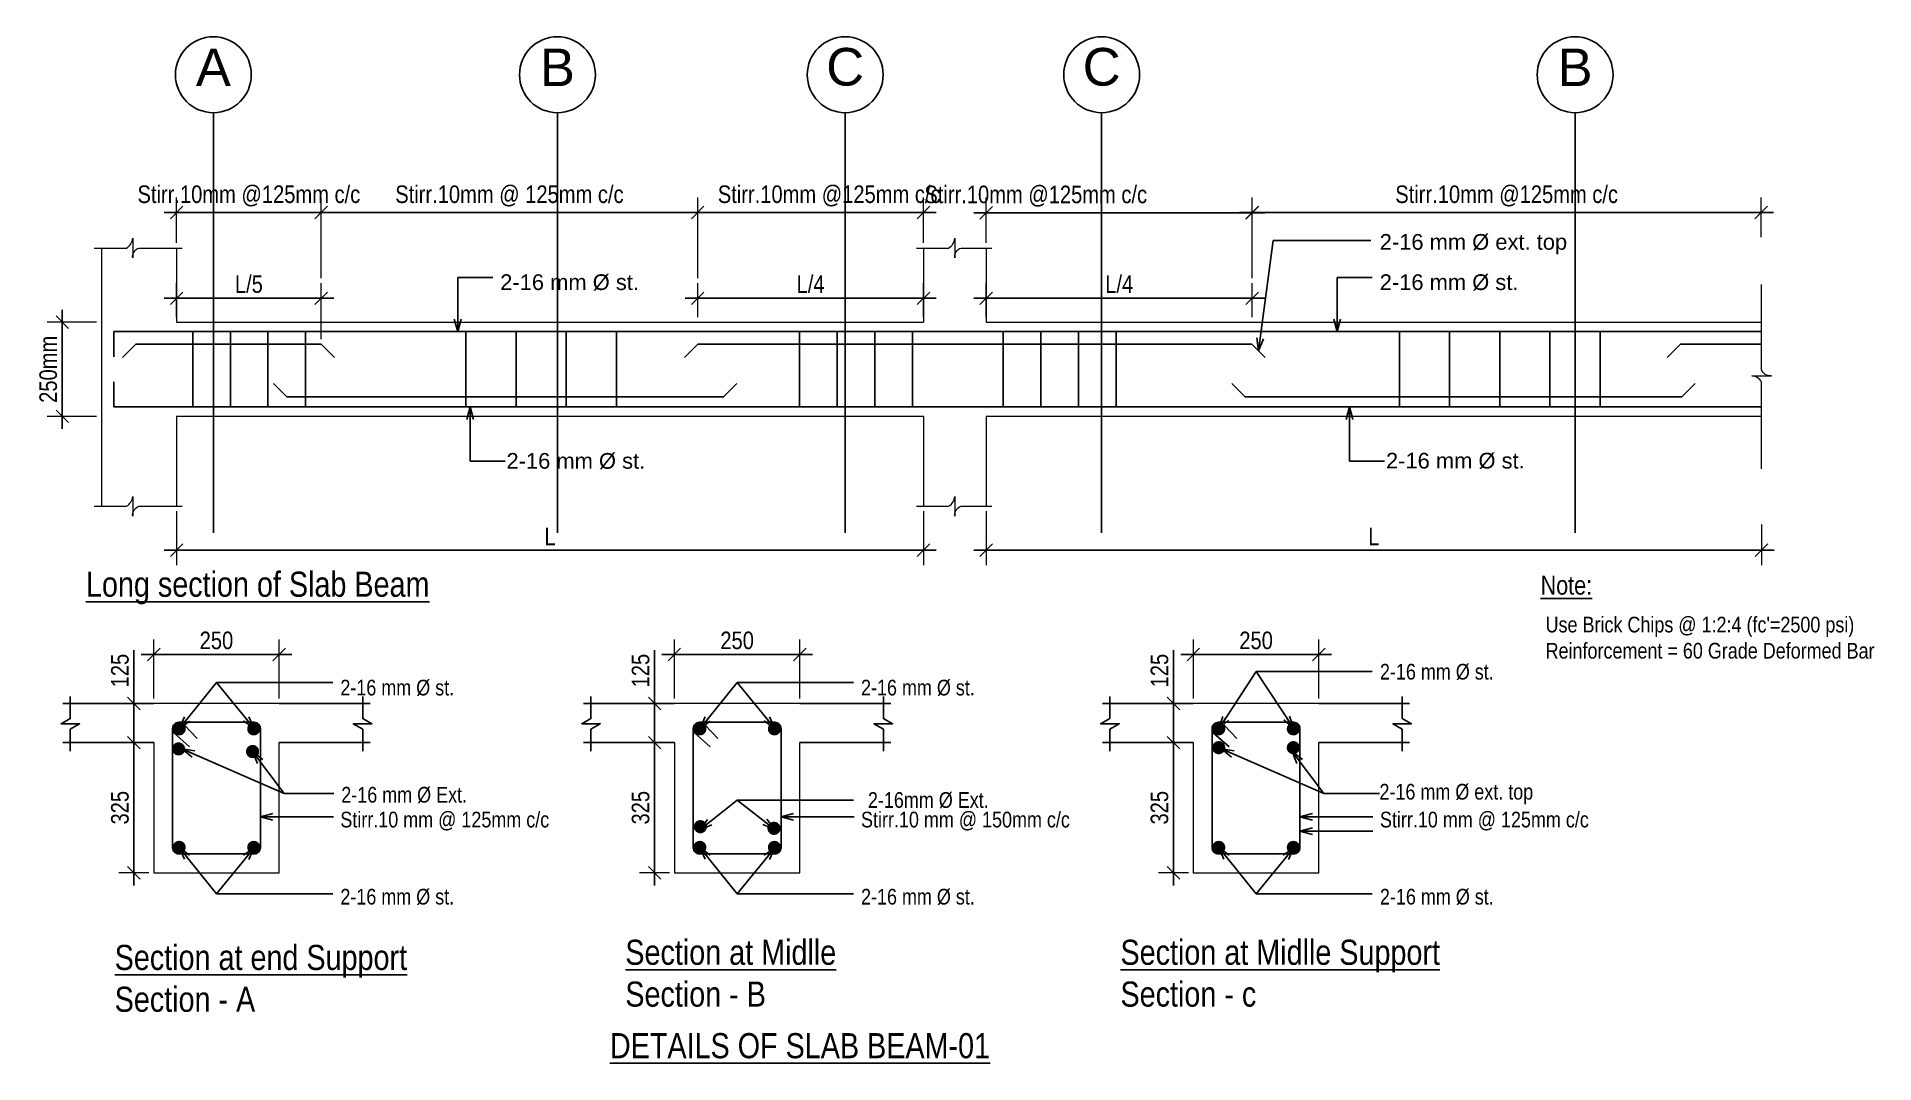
# Model space of a CAD drawing. Header units: inches. Extents: x -4010 to 92088, y -38563 to -1318.
# Drawn here: x 51589.2 to 51882.2, y -29512.9 to -29349.3 of the extents above; entities that cross this region are included whole.
import ezdxf

# ---------------------------------------------------------------- set-up
doc = ezdxf.new("R2010")
doc.units = ezdxf.units.IN
doc.header["$MEASUREMENT"] = 0
doc.header["$PDMODE"] = 99
for name, color, linetype in [('1-COMON', 23, 'Continuous'), ('Hatch', 3, 'Continuous'), ('Rod', 1, 'Continuous'), ('TEX', 7, 'Continuous')]:
    doc.layers.add(name, color=color, linetype=linetype)
doc.layers.add('DIM', color=7, linetype='Continuous', lineweight=15)
doc.layers.add('LINE', color=8, linetype='Continuous', lineweight=13)
doc.styles.add('R', font='arial.ttf')
doc.styles.get("Standard").update_dxf_attribs({"font": 'ARIALN.TTF'})
doc.styles.add('style0', font='swissel.ttf')
doc.dimstyles.new('_30', dxfattribs={"dimscale": 0.4, "dimtxt": 7, "dimasz": 5, "dimexe": 6, "dimexo": 2, "dimgap": 2, "dimtad": 1, "dimdec": 0, "dimzin": 3, "dimdsep": 46, "dimlunit": 3, "dimtxsty": 'Standard', "dimblk": 'OBLIQUE', "dimcen": 0, "dimdle": 5, "dimclrt": 7, "dimazin": 0, "dimtfac": 0.0375, "dimtdec": 0, "dimtofl": 0, "dimtmove": 0, "dimatfit": 3, "dimldrblk": 'OPEN30', "dimfxl": 6, "dimtvp": 0.8, "dimtolj": 1, "dimtzin": 0, "dimlwe": -1, "dimarcsym": 0})

msp = doc.modelspace()

# ---------------------------------------------------------------- texts
at = {"layer": 'TEX'}
for s, insert, char_height, attachment_point, style in [('A', (51617.38, -29357.17), 6, 8, 'R'), ('B', (51672.234, -29357.17), 6, 8, 'R'), ('C', (51718.111, -29357.17), 6, 8, 'R'), ('C', (51759.002, -29357.17), 6, 8, 'R'), ('B', (51834.485, -29357.17), 6, 8, 'R'), ('2-16 mm %%C ext. top', (51803.33, -29384.001), 2.5, 7, 'style0'), ('2-16 mm %%C st.', (51663.11, -29389.763), 2.5, 7, 'style0'), ('2-16 mm %%C st.', (51803.33, -29389.763), 2.5, 7, 'style0'), ('2-16 mm %%C st.', (51664.108, -29418.249), 2.5, 7, 'style0'), ('2-16 mm %%C st.', (51804.328, -29418.217), 2.5, 7, 'style0'), ("{\\fArial Narrow|b0|i0|c0|p34;Use Brick Chips @ 1:2:4 (fc'=2500 psi)\\PReinforcement = 60 Grade Deformed Bar}", (51829.777, -29448.457), 2.5, 7, 'style0'), ('{\\fArial Narrow|b0|i0|c0|p34;2-16 mm %%C st.}', (51803.369, -29451.859), 2.5, 7, 'style0'), ('{\\fArial Narrow|b0|i0|c0|p34;2-16 mm %%C st.}', (51637.625, -29454.392), 2.5, 7, 'style0'), ('{\\fArial Narrow|b0|i0|c0|p34;2-16 mm %%C st.}', (51720.637, -29454.392), 2.5, 7, 'style0'), ('{\\fArial Narrow|b0|i0|c0|p34;2-16 mm %%C ext. top}', (51803.29, -29471.655), 2.5, 7, 'style0'), ('{\\fArial Narrow|b0|i0|c0|p34;2-16 mm %%C Ext.}', (51637.774, -29471.475), 2.5, 7, 'style0'), ('{\\fArial Narrow|b0|i0|c0|p34;2-16mm %%C Ext.}', (51721.737, -29472.313), 2.5, 7, 'style0'), ('{\\fArial Narrow|b0|i0|c0|p34;Stirr.10 mm @ 125mm c/c}', (51637.625, -29475.84), 2.5, 7, 'style0'), ('{\\fArial Narrow|b0|i0|c0|p34;Stirr.10 mm @ 150mm c/c}', (51720.637, -29475.84), 2.5, 7, 'style0'), ('{\\fArial Narrow|b0|i0|c0|p34;Stirr.10 mm @ 125mm c/c}', (51803.369, -29475.84), 2.5, 7, 'style0'), ('{\\fArial Narrow|b0|i0|c0|p34;2-16 mm %%C st.}', (51637.625, -29487.726), 2.5, 7, 'style0'), ('{\\fArial Narrow|b0|i0|c0|p34;2-16 mm %%C st.}', (51720.637, -29487.726), 2.5, 7, 'style0'), ('{\\fArial Narrow|b0|i0|c0|p34;2-16 mm %%C st.}', (51803.369, -29487.726), 2.5, 7, 'style0')]:
    msp.add_mtext(s, dxfattribs=dict(at, insert=insert, char_height=char_height, attachment_point=attachment_point, style=style))
for s, insert, char_height, attachment_point in [('{\\LLong section of Slab Beam }', (51597.069, -29434.568), 3.9998, 1), ('{\\LNote:}', (51828.988, -29438.27), 3, 7), ('{\\LSection at end Support \\P}Section - A', (51601.643, -29494.067), 3.9998, 1), ('{\\LSection at Midlle\\P}Section - B', (51683.061, -29493.243), 3.9998, 1), ('{\\LSection at Midlle Support\\P\\fArial Narrow|b0|i0|c0|p34;\\lSection - }c', (51762.002, -29493.243), 3.9998, 1), ('{\\LDETAILS OF SLAB BEAM-01}', (51680.606, -29508.135), 3.9998, 1)]:
    msp.add_mtext(s, dxfattribs=dict(at, insert=insert, char_height=char_height, attachment_point=attachment_point))

# ---------------------------------------------------------------- blocks, each defined once
blk = doc.blocks.new('_Oblique')
at = {"color": 0, "linetype": 'ByBlock', "lineweight": -2}
blk.add_line((-0.5, -0.5), (0.5, 0.5), dxfattribs=at)
blk = doc.blocks.new('*D1064')
at = {"layer": 'Defpoints', "color": 0}
for p in [(51599.52, -29394.81), (51593.29, -29409.81), (51599.52, -29409.81)]:
    blk.add_point(p, dxfattribs=at)
at = {"layer": 'DIM', "color": 0}
for p, q in [((51598.72, -29394.81), (51590.89, -29394.81)), ((51598.72, -29409.81), (51590.89, -29409.81))]:
    blk.add_line(p, q, dxfattribs=at)
at = {"layer": 'DIM', "color": 0, "lineweight": -2}
blk.add_line((51593.29, -29392.81), (51593.29, -29411.81), dxfattribs=at)
at = {"layer": 'DIM', "color": 0, "lineweight": -2, "xscale": 2, "yscale": 2, "zscale": 2}
for p, rotation in [((51593.29, -29394.81), 90), ((51593.29, -29409.81), 270)]:
    blk.add_blockref('_Oblique', p, dxfattribs=dict(at, rotation=rotation))
at = {"layer": 'DIM', "color": 7, "insert": (51591.06, -29402.31), "char_height": 2.8, "attachment_point": 5, "rotation": 90}
blk.add_mtext('\\A1;250mm', dxfattribs=at)
blk = doc.blocks.new('_Open30')
at = {"color": 0, "linetype": 'ByBlock', "lineweight": -2}
for p, q in [((-1, 0.27), (0, 0)), ((0, 0), (-1, -0.27)), ((0, 0), (-1, 0))]:
    blk.add_line(p, q, dxfattribs=at)
blk = doc.blocks.new('*D1065')
at = {"layer": 'Defpoints', "color": 0}
for p in [(51864.14, -29377.32), (51864.14, -29382.02), (51782.99, -29388.59)]:
    blk.add_point(p, dxfattribs=at)
at = {"layer": 'DIM', "color": 0, "lineweight": -2}
blk.add_line((51780.99, -29377.32), (51866.14, -29377.32), dxfattribs=at)
at = {"layer": 'DIM', "color": 0}
for p, q in [((51782.99, -29387.79), (51782.99, -29374.92)), ((51864.14, -29381.22), (51864.14, -29374.92))]:
    blk.add_line(p, q, dxfattribs=at)
at = {"layer": 'DIM', "color": 0, "lineweight": -2, "xscale": 2, "yscale": 2, "zscale": 2, "rotation": 180}
blk.add_blockref('_Oblique', (51782.99, -29377.32), dxfattribs=at)
at = {"layer": 'DIM', "color": 0, "lineweight": -2, "xscale": 2, "yscale": 2, "zscale": 2}
blk.add_blockref('_Oblique', (51864.14, -29377.32), dxfattribs=at)
at = {"layer": 'DIM', "color": 7, "insert": (51823.57, -29374.68), "char_height": 2.8, "attachment_point": 5}
blk.add_mtext('\\A1;Stirr.10mm @125mm c/c', dxfattribs=at)
blk = doc.blocks.new('*D1066')
at = {"layer": 'Defpoints', "color": 0}
for p in [(51730.6, -29377.32), (51730.6, -29382.97), (51694.6, -29388.59)]:
    blk.add_point(p, dxfattribs=at)
at = {"layer": 'DIM', "color": 0, "lineweight": -2}
blk.add_line((51692.6, -29377.32), (51732.6, -29377.32), dxfattribs=at)
at = {"layer": 'DIM', "color": 0}
for p, q in [((51694.6, -29387.79), (51694.6, -29374.92)), ((51730.6, -29382.17), (51730.6, -29374.92))]:
    blk.add_line(p, q, dxfattribs=at)
at = {"layer": 'DIM', "color": 0, "lineweight": -2, "xscale": 2, "yscale": 2, "zscale": 2, "rotation": 180}
blk.add_blockref('_Oblique', (51694.6, -29377.32), dxfattribs=at)
at = {"layer": 'DIM', "color": 0, "lineweight": -2, "xscale": 2, "yscale": 2, "zscale": 2}
blk.add_blockref('_Oblique', (51730.6, -29377.32), dxfattribs=at)
at = {"layer": 'DIM', "color": 7, "insert": (51715.56, -29374.68), "char_height": 2.8, "attachment_point": 5}
blk.add_mtext('\\A1;Stirr.10mm @125mm c/c', dxfattribs=at)
blk = doc.blocks.new('*D1067')
at = {"layer": 'Defpoints', "color": 0}
for p in [(51730.6, -29390.99), (51694.6, -29394.81), (51730.6, -29394.81)]:
    blk.add_point(p, dxfattribs=at)
at = {"layer": 'DIM', "color": 0}
for p, q in [((51694.6, -29394.01), (51694.6, -29388.59)), ((51730.6, -29394.01), (51730.6, -29388.59))]:
    blk.add_line(p, q, dxfattribs=at)
at = {"layer": 'DIM', "color": 0, "lineweight": -2}
blk.add_line((51692.6, -29390.99), (51732.6, -29390.99), dxfattribs=at)
at = {"layer": 'DIM', "color": 0, "lineweight": -2, "xscale": 2, "yscale": 2, "zscale": 2, "rotation": 180}
blk.add_blockref('_Oblique', (51694.6, -29390.99), dxfattribs=at)
at = {"layer": 'DIM', "color": 0, "lineweight": -2, "xscale": 2, "yscale": 2, "zscale": 2}
blk.add_blockref('_Oblique', (51730.6, -29390.99), dxfattribs=at)
at = {"layer": 'DIM', "color": 7, "insert": (51712.6, -29388.74), "char_height": 2.8, "attachment_point": 5}
blk.add_mtext('\\A1;L/4', dxfattribs=at)
blk = doc.blocks.new('*D1068')
at = {"layer": 'Defpoints', "color": 0}
for p in [(51694.6, -29377.32), (51634.57, -29388.59), (51694.6, -29388.59)]:
    blk.add_point(p, dxfattribs=at)
at = {"layer": 'DIM', "color": 0, "lineweight": -2}
blk.add_line((51632.57, -29377.32), (51696.6, -29377.32), dxfattribs=at)
at = {"layer": 'DIM', "color": 0}
for p, q in [((51634.57, -29387.79), (51634.57, -29374.92)), ((51694.6, -29387.79), (51694.6, -29374.92))]:
    blk.add_line(p, q, dxfattribs=at)
at = {"layer": 'DIM', "color": 0, "lineweight": -2, "xscale": 2, "yscale": 2, "zscale": 2, "rotation": 180}
blk.add_blockref('_Oblique', (51634.57, -29377.32), dxfattribs=at)
at = {"layer": 'DIM', "color": 0, "lineweight": -2, "xscale": 2, "yscale": 2, "zscale": 2}
blk.add_blockref('_Oblique', (51694.6, -29377.32), dxfattribs=at)
at = {"layer": 'DIM', "color": 7, "insert": (51664.58, -29374.68), "char_height": 2.8, "attachment_point": 5}
blk.add_mtext('\\A1;Stirr.10mm @ 125mm c/c', dxfattribs=at)
blk = doc.blocks.new('*D1069')
at = {"layer": 'Defpoints', "color": 0}
for p in [(51634.57, -29377.32), (51611.52, -29382.97), (51634.57, -29388.59)]:
    blk.add_point(p, dxfattribs=at)
at = {"layer": 'DIM', "color": 0, "lineweight": -2}
blk.add_line((51609.52, -29377.32), (51636.57, -29377.32), dxfattribs=at)
at = {"layer": 'DIM', "color": 0}
for p, q in [((51611.52, -29382.17), (51611.52, -29374.92)), ((51634.57, -29387.79), (51634.57, -29374.92))]:
    blk.add_line(p, q, dxfattribs=at)
at = {"layer": 'DIM', "color": 0, "lineweight": -2, "xscale": 2, "yscale": 2, "zscale": 2, "rotation": 180}
blk.add_blockref('_Oblique', (51611.52, -29377.32), dxfattribs=at)
at = {"layer": 'DIM', "color": 0, "lineweight": -2, "xscale": 2, "yscale": 2, "zscale": 2}
blk.add_blockref('_Oblique', (51634.57, -29377.32), dxfattribs=at)
at = {"layer": 'DIM', "color": 7, "insert": (51623.04, -29374.68), "char_height": 2.8, "attachment_point": 5}
blk.add_mtext('\\A1;Stirr.10mm @125mm c/c', dxfattribs=at)
blk = doc.blocks.new('*D1070')
at = {"layer": 'Defpoints', "color": 0}
for p in [(51782.99, -29377.35), (51740.6, -29382.97), (51782.99, -29388.59)]:
    blk.add_point(p, dxfattribs=at)
at = {"layer": 'DIM', "color": 0, "lineweight": -2}
blk.add_line((51738.6, -29377.35), (51784.99, -29377.35), dxfattribs=at)
at = {"layer": 'DIM', "color": 0}
for p, q in [((51740.6, -29382.17), (51740.6, -29374.95)), ((51782.99, -29387.79), (51782.99, -29374.95))]:
    blk.add_line(p, q, dxfattribs=at)
at = {"layer": 'DIM', "color": 0, "lineweight": -2, "xscale": 2, "yscale": 2, "zscale": 2, "rotation": 180}
blk.add_blockref('_Oblique', (51740.6, -29377.35), dxfattribs=at)
at = {"layer": 'DIM', "color": 0, "lineweight": -2, "xscale": 2, "yscale": 2, "zscale": 2}
blk.add_blockref('_Oblique', (51782.99, -29377.35), dxfattribs=at)
at = {"layer": 'DIM', "color": 7, "insert": (51748.49, -29374.71), "char_height": 2.8, "attachment_point": 5}
blk.add_mtext('\\A1;Stirr.10mm @125mm c/c', dxfattribs=at)
blk = doc.blocks.new('*D1071')
at = {"layer": 'Defpoints', "color": 0}
for p in [(51782.99, -29390.99), (51740.6, -29394.81), (51782.99, -29394.81)]:
    blk.add_point(p, dxfattribs=at)
at = {"layer": 'DIM', "color": 0}
for p, q in [((51740.6, -29394.01), (51740.6, -29388.59)), ((51782.99, -29394.01), (51782.99, -29388.59))]:
    blk.add_line(p, q, dxfattribs=at)
at = {"layer": 'DIM', "color": 0, "lineweight": -2}
blk.add_line((51738.6, -29390.99), (51784.99, -29390.99), dxfattribs=at)
at = {"layer": 'DIM', "color": 0, "lineweight": -2, "xscale": 2, "yscale": 2, "zscale": 2, "rotation": 180}
blk.add_blockref('_Oblique', (51740.6, -29390.99), dxfattribs=at)
at = {"layer": 'DIM', "color": 0, "lineweight": -2, "xscale": 2, "yscale": 2, "zscale": 2}
blk.add_blockref('_Oblique', (51782.99, -29390.99), dxfattribs=at)
at = {"layer": 'DIM', "color": 7, "insert": (51761.8, -29388.74), "char_height": 2.8, "attachment_point": 5}
blk.add_mtext('\\A1;{\\fArial Narrow|b0|i0|c0|p34;L/4}', dxfattribs=at)
blk = doc.blocks.new('*D1072')
at = {"layer": 'Defpoints', "color": 0}
for p in [(51607.87, -29447.77), (51607.87, -29455.58), (51627.87, -29455.58)]:
    blk.add_point(p, dxfattribs=at)
at = {"layer": 'DIM', "color": 0, "lineweight": -2}
blk.add_line((51629.87, -29447.77), (51605.87, -29447.77), dxfattribs=at)
at = {"layer": 'DIM', "color": 0}
for p, q in [((51607.87, -29454.78), (51607.87, -29445.37)), ((51627.87, -29454.78), (51627.87, -29445.37))]:
    blk.add_line(p, q, dxfattribs=at)
at = {"layer": 'DIM', "color": 0, "lineweight": -2, "xscale": 2, "yscale": 2, "zscale": 2, "rotation": 180}
blk.add_blockref('_Oblique', (51607.87, -29447.77), dxfattribs=at)
at = {"layer": 'DIM', "color": 0, "lineweight": -2, "xscale": 2, "yscale": 2, "zscale": 2}
blk.add_blockref('_Oblique', (51627.87, -29447.77), dxfattribs=at)
at = {"layer": 'DIM', "color": 7, "insert": (51617.87, -29445.54), "char_height": 2.8, "attachment_point": 5}
blk.add_mtext('\\A1;250', dxfattribs=at)
blk = doc.blocks.new('*D1073')
at = {"layer": 'Defpoints', "color": 0}
for p in [(51611.52, -29424.13), (51730.6, -29424.13), (51730.6, -29431.15)]:
    blk.add_point(p, dxfattribs=at)
at = {"layer": 'DIM', "color": 0}
for p, q in [((51611.52, -29424.93), (51611.52, -29433.55)), ((51730.6, -29424.93), (51730.6, -29433.55))]:
    blk.add_line(p, q, dxfattribs=at)
at = {"layer": 'DIM', "color": 0, "lineweight": -2}
blk.add_line((51609.52, -29431.15), (51732.6, -29431.15), dxfattribs=at)
at = {"layer": 'DIM', "color": 0, "lineweight": -2, "xscale": 2, "yscale": 2, "zscale": 2, "rotation": 180}
blk.add_blockref('_Oblique', (51611.52, -29431.15), dxfattribs=at)
at = {"layer": 'DIM', "color": 0, "lineweight": -2, "xscale": 2, "yscale": 2, "zscale": 2}
blk.add_blockref('_Oblique', (51730.6, -29431.15), dxfattribs=at)
at = {"layer": 'DIM', "color": 7, "insert": (51671.06, -29428.95), "char_height": 2.8, "attachment_point": 5}
blk.add_mtext('\\A1;L', dxfattribs=at)
blk = doc.blocks.new('*D1074')
at = {"layer": 'Defpoints', "color": 0}
for p in [(51740.6, -29424.13), (51864.21, -29426.25), (51864.21, -29431.15)]:
    blk.add_point(p, dxfattribs=at)
at = {"layer": 'DIM', "color": 0}
for p, q in [((51740.6, -29424.93), (51740.6, -29433.55)), ((51864.21, -29427.05), (51864.21, -29433.55))]:
    blk.add_line(p, q, dxfattribs=at)
at = {"layer": 'DIM', "color": 0, "lineweight": -2}
blk.add_line((51738.6, -29431.15), (51866.21, -29431.15), dxfattribs=at)
at = {"layer": 'DIM', "color": 0, "lineweight": -2, "xscale": 2, "yscale": 2, "zscale": 2, "rotation": 180}
blk.add_blockref('_Oblique', (51740.6, -29431.15), dxfattribs=at)
at = {"layer": 'DIM', "color": 0, "lineweight": -2, "xscale": 2, "yscale": 2, "zscale": 2}
blk.add_blockref('_Oblique', (51864.21, -29431.15), dxfattribs=at)
at = {"layer": 'DIM', "color": 7, "insert": (51802.4, -29428.95), "char_height": 2.8, "attachment_point": 5}
blk.add_mtext('\\A1;L', dxfattribs=at)
blk = doc.blocks.new('*D1075')
at = {"layer": 'Defpoints', "color": 0}
for p in [(51634.57, -29390.99), (51611.52, -29394.81), (51634.57, -29398.31)]:
    blk.add_point(p, dxfattribs=at)
at = {"layer": 'DIM', "color": 0}
for p, q in [((51611.52, -29394.01), (51611.52, -29388.59)), ((51634.57, -29397.51), (51634.57, -29388.59))]:
    blk.add_line(p, q, dxfattribs=at)
at = {"layer": 'DIM', "color": 0, "lineweight": -2}
blk.add_line((51609.52, -29390.99), (51636.57, -29390.99), dxfattribs=at)
at = {"layer": 'DIM', "color": 0, "lineweight": -2, "xscale": 2, "yscale": 2, "zscale": 2, "rotation": 180}
blk.add_blockref('_Oblique', (51611.52, -29390.99), dxfattribs=at)
at = {"layer": 'DIM', "color": 0, "lineweight": -2, "xscale": 2, "yscale": 2, "zscale": 2}
blk.add_blockref('_Oblique', (51634.57, -29390.99), dxfattribs=at)
at = {"layer": 'DIM', "color": 7, "insert": (51623.04, -29388.74), "char_height": 2.8, "attachment_point": 5}
blk.add_mtext('\\A1;L/5', dxfattribs=at)
blk = doc.blocks.new('*D1076')
at = {"layer": 'Defpoints', "color": 0}
for p in [(51604.71, -29461.83), (51607.87, -29461.83), (51607.87, -29482.58)]:
    blk.add_point(p, dxfattribs=at)
at = {"layer": 'DIM', "color": 0}
for p, q in [((51607.07, -29461.83), (51602.31, -29461.83)), ((51607.07, -29482.58), (51602.31, -29482.58))]:
    blk.add_line(p, q, dxfattribs=at)
at = {"layer": 'DIM', "color": 0, "lineweight": -2}
blk.add_line((51604.71, -29484.58), (51604.71, -29459.83), dxfattribs=at)
at = {"layer": 'DIM', "color": 0, "lineweight": -2, "xscale": 2, "yscale": 2, "zscale": 2}
for p, rotation in [((51604.71, -29461.83), 90), ((51604.71, -29482.58), 270)]:
    blk.add_blockref('_Oblique', p, dxfattribs=dict(at, rotation=rotation))
at = {"layer": 'DIM', "color": 7, "insert": (51602.49, -29472.2), "char_height": 2.8, "attachment_point": 5, "rotation": 90}
blk.add_mtext('\\A1;325', dxfattribs=at)
blk = doc.blocks.new('*D1124')
at = {"layer": 'Defpoints', "color": 0}
for p in [(51604.71, -29455.58), (51607.87, -29455.58), (51607.87, -29461.83)]:
    blk.add_point(p, dxfattribs=at)
at = {"layer": 'DIM', "color": 0, "lineweight": -2}
for p, q in [((51604.71, -29455.58), (51604.71, -29447.1)), ((51604.71, -29463.83), (51604.71, -29455.58))]:
    blk.add_line(p, q, dxfattribs=at)
at = {"layer": 'DIM', "color": 0}
for p, q in [((51607.07, -29455.58), (51602.31, -29455.58)), ((51607.07, -29461.83), (51602.31, -29461.83))]:
    blk.add_line(p, q, dxfattribs=at)
at = {"layer": 'DIM', "color": 0, "lineweight": -2, "xscale": 2, "yscale": 2, "zscale": 2}
for p, rotation in [((51604.71, -29455.58), 90), ((51604.71, -29461.83), 270)]:
    blk.add_blockref('_Oblique', p, dxfattribs=dict(at, rotation=rotation))
at = {"layer": 'DIM', "color": 7, "insert": (51602.49, -29450.34), "char_height": 2.8, "attachment_point": 5, "rotation": 90}
blk.add_mtext('\\A1;125', dxfattribs=at)
blk = doc.blocks.new('*D1077')
at = {"layer": 'Defpoints', "color": 0}
for p in [(51770.46, -29461.83), (51773.62, -29461.83), (51773.62, -29482.58)]:
    blk.add_point(p, dxfattribs=at)
at = {"layer": 'DIM', "color": 0}
for p, q in [((51772.82, -29461.83), (51768.06, -29461.83)), ((51772.82, -29482.58), (51768.06, -29482.58))]:
    blk.add_line(p, q, dxfattribs=at)
at = {"layer": 'DIM', "color": 0, "lineweight": -2}
blk.add_line((51770.46, -29484.58), (51770.46, -29459.83), dxfattribs=at)
at = {"layer": 'DIM', "color": 0, "lineweight": -2, "xscale": 2, "yscale": 2, "zscale": 2}
for p, rotation in [((51770.46, -29461.83), 90), ((51770.46, -29482.58), 270)]:
    blk.add_blockref('_Oblique', p, dxfattribs=dict(at, rotation=rotation))
at = {"layer": 'DIM', "color": 7, "insert": (51768.23, -29472.2), "char_height": 2.8, "attachment_point": 5, "rotation": 90}
blk.add_mtext('\\A1;325', dxfattribs=at)
blk = doc.blocks.new('*D1078')
at = {"layer": 'Defpoints', "color": 0}
for p in [(51690.88, -29447.77), (51690.88, -29455.58), (51710.88, -29455.58)]:
    blk.add_point(p, dxfattribs=at)
at = {"layer": 'DIM', "color": 0, "lineweight": -2}
blk.add_line((51712.88, -29447.77), (51688.88, -29447.77), dxfattribs=at)
at = {"layer": 'DIM', "color": 0}
for p, q in [((51690.88, -29454.78), (51690.88, -29445.37)), ((51710.88, -29454.78), (51710.88, -29445.37))]:
    blk.add_line(p, q, dxfattribs=at)
at = {"layer": 'DIM', "color": 0, "lineweight": -2, "xscale": 2, "yscale": 2, "zscale": 2, "rotation": 180}
blk.add_blockref('_Oblique', (51690.88, -29447.77), dxfattribs=at)
at = {"layer": 'DIM', "color": 0, "lineweight": -2, "xscale": 2, "yscale": 2, "zscale": 2}
blk.add_blockref('_Oblique', (51710.88, -29447.77), dxfattribs=at)
at = {"layer": 'DIM', "color": 7, "insert": (51700.88, -29445.54), "char_height": 2.8, "attachment_point": 5}
blk.add_mtext('\\A1;250', dxfattribs=at)
blk = doc.blocks.new('*D1079')
at = {"layer": 'Defpoints', "color": 0}
for p in [(51687.73, -29461.83), (51690.88, -29461.83), (51690.88, -29482.58)]:
    blk.add_point(p, dxfattribs=at)
at = {"layer": 'DIM', "color": 0}
for p, q in [((51690.08, -29461.83), (51685.33, -29461.83)), ((51690.08, -29482.58), (51685.33, -29482.58))]:
    blk.add_line(p, q, dxfattribs=at)
at = {"layer": 'DIM', "color": 0, "lineweight": -2}
blk.add_line((51687.73, -29484.58), (51687.73, -29459.83), dxfattribs=at)
at = {"layer": 'DIM', "color": 0, "lineweight": -2, "xscale": 2, "yscale": 2, "zscale": 2}
for p, rotation in [((51687.73, -29461.83), 90), ((51687.73, -29482.58), 270)]:
    blk.add_blockref('_Oblique', p, dxfattribs=dict(at, rotation=rotation))
at = {"layer": 'DIM', "color": 7, "insert": (51685.5, -29472.2), "char_height": 2.8, "attachment_point": 5, "rotation": 90}
blk.add_mtext('\\A1;325', dxfattribs=at)
blk = doc.blocks.new('*D1080')
at = {"layer": 'Defpoints', "color": 0}
for p in [(51687.73, -29455.58), (51690.88, -29455.58), (51690.88, -29461.83)]:
    blk.add_point(p, dxfattribs=at)
at = {"layer": 'DIM', "color": 0, "lineweight": -2}
for p, q in [((51687.73, -29455.58), (51687.73, -29447.1)), ((51687.73, -29463.83), (51687.73, -29455.58))]:
    blk.add_line(p, q, dxfattribs=at)
at = {"layer": 'DIM', "color": 0}
for p, q in [((51690.08, -29455.58), (51685.33, -29455.58)), ((51690.08, -29461.83), (51685.33, -29461.83))]:
    blk.add_line(p, q, dxfattribs=at)
at = {"layer": 'DIM', "color": 0, "lineweight": -2, "xscale": 2, "yscale": 2, "zscale": 2}
for p, rotation in [((51687.73, -29455.58), 90), ((51687.73, -29461.83), 270)]:
    blk.add_blockref('_Oblique', p, dxfattribs=dict(at, rotation=rotation))
at = {"layer": 'DIM', "color": 7, "insert": (51685.5, -29450.34), "char_height": 2.8, "attachment_point": 5, "rotation": 90}
blk.add_mtext('\\A1;125', dxfattribs=at)
blk = doc.blocks.new('*D1081')
at = {"layer": 'Defpoints', "color": 0}
for p in [(51773.62, -29447.77), (51773.62, -29455.58), (51793.62, -29455.58)]:
    blk.add_point(p, dxfattribs=at)
at = {"layer": 'DIM', "color": 0, "lineweight": -2}
blk.add_line((51795.62, -29447.77), (51771.62, -29447.77), dxfattribs=at)
at = {"layer": 'DIM', "color": 0}
for p, q in [((51773.62, -29454.78), (51773.62, -29445.37)), ((51793.62, -29454.78), (51793.62, -29445.37))]:
    blk.add_line(p, q, dxfattribs=at)
at = {"layer": 'DIM', "color": 0, "lineweight": -2, "xscale": 2, "yscale": 2, "zscale": 2, "rotation": 180}
blk.add_blockref('_Oblique', (51773.62, -29447.77), dxfattribs=at)
at = {"layer": 'DIM', "color": 0, "lineweight": -2, "xscale": 2, "yscale": 2, "zscale": 2}
blk.add_blockref('_Oblique', (51793.62, -29447.77), dxfattribs=at)
at = {"layer": 'DIM', "color": 7, "insert": (51783.62, -29445.54), "char_height": 2.8, "attachment_point": 5}
blk.add_mtext('\\A1;250', dxfattribs=at)
blk = doc.blocks.new('*D1082')
at = {"layer": 'Defpoints', "color": 0}
for p in [(51770.46, -29455.58), (51773.62, -29455.58), (51773.62, -29461.83)]:
    blk.add_point(p, dxfattribs=at)
at = {"layer": 'DIM', "color": 0, "lineweight": -2}
for p, q in [((51770.46, -29455.58), (51770.46, -29447.1)), ((51770.46, -29463.83), (51770.46, -29455.58))]:
    blk.add_line(p, q, dxfattribs=at)
at = {"layer": 'DIM', "color": 0}
for p, q in [((51772.82, -29455.58), (51768.06, -29455.58)), ((51772.82, -29461.83), (51768.06, -29461.83))]:
    blk.add_line(p, q, dxfattribs=at)
at = {"layer": 'DIM', "color": 0, "lineweight": -2, "xscale": 2, "yscale": 2, "zscale": 2}
for p, rotation in [((51770.46, -29455.58), 90), ((51770.46, -29461.83), 270)]:
    blk.add_blockref('_Oblique', p, dxfattribs=dict(at, rotation=rotation))
at = {"layer": 'DIM', "color": 7, "insert": (51768.23, -29450.34), "char_height": 2.8, "attachment_point": 5, "rotation": 90}
blk.add_mtext('\\A1;125', dxfattribs=at)

# ---------------------------------------------------------------- dimensions: what is measured, and where the dimension line sits
at = {"layer": 'DIM'}
for base, p1, p2, angle, text, picture, middle in [((51694.596, -29377.317), (51634.567, -29388.586), (51694.596, -29388.591), 180, 'Stirr.10mm @ 125mm c/c', '*D1068', (51664.582, -29374.681)), ((51864.137, -29377.317), (51782.994, -29388.591), (51864.137, -29382.022), 180, 'Stirr.10mm @125mm c/c', '*D1065', (51823.566, -29374.681)), ((51593.287, -29409.807), (51599.52, -29394.807), (51599.52, -29409.807), 90, '250mm', '*D1064', (51591.057, -29402.307)), ((51604.715, -29455.577), (51607.871, -29461.827), (51607.871, -29455.577), 90, '125', '*D1124', (51602.485, -29450.339)), ((51687.727, -29455.577), (51690.883, -29461.827), (51690.883, -29455.577), 90, '125', '*D1080', (51685.497, -29450.339)), ((51770.459, -29455.577), (51773.615, -29461.827), (51773.615, -29455.577), 90, '125', '*D1082', (51768.23, -29450.339)), ((51604.715, -29461.827), (51607.871, -29482.577), (51607.871, -29461.827), 90, '325', '*D1076', (51602.485, -29472.202)), ((51687.727, -29461.827), (51690.883, -29482.577), (51690.883, -29461.827), 90, '325', '*D1079', (51685.497, -29472.202)), ((51770.459, -29461.827), (51773.615, -29482.577), (51773.615, -29461.827), 90, '325', '*D1077', (51768.23, -29472.202))]:
    dim = msp.add_linear_dim(base=base, p1=p1, p2=p2, angle=angle, text=text, dimstyle='_30', dxfattribs=at)
    dim.commit()
    dim.dimension.update_dxf_attribs({"geometry": picture, "text_midpoint": middle})
for base, p1, p2, picture, middle in [((51634.567, -29377.317), (51611.52, -29382.975), (51634.567, -29388.586), '*D1069', (51623.044, -29377.317)), ((51730.596, -29377.317), (51694.596, -29388.591), (51730.596, -29382.975), '*D1066', (51715.561, -29377.317)), ((51782.994, -29377.348), (51740.596, -29382.975), (51782.994, -29388.591), '*D1070', (51748.494, -29377.348))]:
    dim = msp.add_linear_dim(base=base, p1=p1, p2=p2, angle=180, text='Stirr.10mm @125mm c/c', dimstyle='_30', dxfattribs=at)
    dim.commit()
    dim.dimension.update_dxf_attribs({"geometry": picture, "text_midpoint": middle, "dimtype": 160})
for base, p1, p2, text, picture, middle in [((51634.567, -29390.986), (51611.52, -29394.807), (51634.567, -29398.307), 'L/5', '*D1075', (51623.044, -29388.738)), ((51730.596, -29390.991), (51694.596, -29394.807), (51730.596, -29394.807), 'L/4', '*D1067', (51712.596, -29388.744)), ((51782.994, -29390.991), (51740.596, -29394.807), (51782.994, -29394.807), '{\\fArial Narrow|b0|i0|c0|p34;L/4}', '*D1071', (51761.795, -29388.744)), ((51730.596, -29431.153), (51611.52, -29424.132), (51730.596, -29424.132), 'L', '*D1073', (51671.058, -29428.953)), ((51864.205, -29431.153), (51740.596, -29424.132), (51864.205, -29426.251), 'L', '*D1074', (51802.401, -29428.953)), ((51607.871, -29447.771), (51627.871, -29455.577), (51607.871, -29455.577), '250', '*D1072', (51617.871, -29445.541)), ((51690.883, -29447.771), (51710.883, -29455.577), (51690.883, -29455.577), '250', '*D1078', (51700.883, -29445.541)), ((51773.615, -29447.771), (51793.615, -29455.577), (51773.615, -29455.577), '250', '*D1081', (51783.615, -29445.541))]:
    dim = msp.add_linear_dim(base=base, p1=p1, p2=p2, text=text, dimstyle='_30', dxfattribs=at)
    dim.commit()
    dim.dimension.update_dxf_attribs({"geometry": picture, "text_midpoint": middle})

# ---------------------------------------------------------------- linework, layer by layer
at = {"layer": '1-COMON'}
for p, q in [((51607.871, -29455.577), (51593.383, -29455.577)), ((51627.871, -29455.577), (51642.359, -29455.577)), ((51690.883, -29455.577), (51676.395, -29455.577)), ((51710.883, -29455.577), (51725.371, -29455.577)), ((51773.615, -29455.577), (51759.127, -29455.577)), ((51793.615, -29455.577), (51808.103, -29455.577)), ((51593.089, -29458.817), (51594.553, -29458.002)), ((51596.06, -29458.817), (51593.089, -29458.817)), ((51596.06, -29458.817), (51594.553, -29459.685)), ((51639.682, -29458.817), (51642.652, -29458.817)), ((51639.682, -29458.817), (51641.189, -29459.685)), ((51642.652, -29458.817), (51641.189, -29458.002)), ((51676.102, -29458.817), (51677.565, -29458.002)), ((51679.072, -29458.817), (51676.102, -29458.817)), ((51679.072, -29458.817), (51677.565, -29459.685)), ((51722.694, -29458.817), (51725.664, -29458.817)), ((51722.694, -29458.817), (51724.201, -29459.685)), ((51725.664, -29458.817), (51724.201, -29458.002)), ((51758.834, -29458.817), (51760.297, -29458.002)), ((51761.804, -29458.817), (51758.834, -29458.817)), ((51761.804, -29458.817), (51760.297, -29459.685)), ((51805.427, -29458.817), (51808.397, -29458.817)), ((51805.427, -29458.817), (51806.933, -29459.685)), ((51808.397, -29458.817), (51806.933, -29458.002)), ((51607.871, -29461.827), (51593.383, -29461.827)), ((51627.871, -29461.827), (51642.359, -29461.827)), ((51690.883, -29461.827), (51676.395, -29461.827)), ((51710.883, -29461.827), (51725.371, -29461.827)), ((51773.615, -29461.827), (51759.127, -29461.827)), ((51793.615, -29461.827), (51808.103, -29461.827))]:
    msp.add_line(p, q, dxfattribs=at)
for points in [[(51594.553, -29454.448), (51594.553, -29458.002), (51593.089, -29458.817), (51596.06, -29458.817), (51594.553, -29459.685), (51594.553, -29463.187)], [(51641.189, -29454.448), (51641.189, -29458.002), (51642.652, -29458.817), (51639.682, -29458.817), (51641.189, -29459.685), (51641.189, -29463.187)], [(51677.565, -29454.448), (51677.565, -29458.002), (51676.102, -29458.817), (51679.072, -29458.817), (51677.565, -29459.685), (51677.565, -29463.187)], [(51724.201, -29454.448), (51724.201, -29458.002), (51725.664, -29458.817), (51722.694, -29458.817), (51724.201, -29459.685), (51724.201, -29463.187)], [(51760.297, -29454.448), (51760.297, -29458.002), (51758.834, -29458.817), (51761.804, -29458.817), (51760.297, -29459.685), (51760.297, -29463.187)], [(51806.933, -29454.448), (51806.933, -29458.002), (51808.397, -29458.817), (51805.427, -29458.817), (51806.933, -29459.685), (51806.933, -29463.187)]]:
    msp.add_lwpolyline(points, dxfattribs=at)
at = {"layer": 'Hatch'}
for p, q in [((51617.38, -29428.379), (51617.38, -29361.397)), ((51672.234, -29428.379), (51672.234, -29361.397)), ((51718.111, -29428.379), (51718.111, -29361.397)), ((51759.002, -29428.379), (51759.002, -29361.397)), ((51834.485, -29428.379), (51834.485, -29361.397))]:
    msp.add_line(p, q, dxfattribs=at)
for centre in [(51617.38, -29355.347), (51672.234, -29355.347), (51718.111, -29355.347), (51759.002, -29355.347), (51834.485, -29355.347)]:
    msp.add_circle(centre, 6.051, dxfattribs=at)
at = {"layer": 'LINE'}
for p, q in [((51599.52, -29382.975), (51599.52, -29424.132)), ((51611.52, -29382.975), (51611.52, -29394.807)), ((51730.596, -29382.975), (51730.596, -29394.807)), ((51730.596, -29382.975), (51730.596, -29394.807)), ((51740.596, -29382.975), (51740.596, -29394.807)), ((51611.52, -29394.807), (51730.596, -29394.807)), ((51740.596, -29394.807), (51864.205, -29394.807)), ((51611.52, -29409.807), (51611.52, -29424.132)), ((51611.52, -29409.807), (51730.596, -29409.807)), ((51730.596, -29409.807), (51730.596, -29424.132)), ((51730.596, -29409.807), (51730.596, -29424.132)), ((51740.596, -29409.807), (51740.596, -29424.132)), ((51740.596, -29409.807), (51864.205, -29409.807))]:
    msp.add_line(p, q, dxfattribs=at)
for points in [[(51598.355, -29382.975), (51603.52, -29382.975, 0.2516591), (51604.52, -29381.406), (51604.52, -29384.543, -0.3614804), (51605.52, -29382.975), (51612.427, -29382.975)], [(51729.479, -29382.975), (51734.593, -29382.975, 0.2516591), (51735.593, -29381.406), (51735.593, -29384.543, -0.3614804), (51736.593, -29382.975), (51741.502, -29382.975)], [(51864.205, -29418.15), (51864.205, -29404.348, 0.2516591), (51862.637, -29403.348), (51865.774, -29403.348, -0.3614804), (51864.205, -29402.348), (51864.205, -29388.765)], [(51598.355, -29424.132), (51603.52, -29424.132, 0.2516591), (51604.52, -29422.564), (51604.52, -29425.701, -0.3614804), (51605.52, -29424.132), (51612.427, -29424.132)], [(51729.479, -29424.132), (51734.593, -29424.132, 0.2516591), (51735.593, -29422.564), (51735.593, -29425.701, -0.3614804), (51736.593, -29424.132), (51741.502, -29424.132)]]:
    msp.add_lwpolyline(points, format="xyb", dxfattribs=at)
for points in [[(51627.871, -29455.577), (51607.871, -29455.577)], [(51710.883, -29455.577), (51690.883, -29455.577)], [(51793.615, -29455.577), (51773.615, -29455.577)], [(51607.871, -29461.827), (51607.871, -29482.577), (51627.871, -29482.577), (51627.871, -29461.827)], [(51690.883, -29461.827), (51690.883, -29482.577), (51710.883, -29482.577), (51710.883, -29461.827)], [(51773.615, -29461.827), (51773.615, -29482.577), (51793.615, -29482.577), (51793.615, -29461.827)]]:
    msp.add_lwpolyline(points, dxfattribs=at)
at = {"layer": 'Rod'}
for p, q in [((51601.52, -29396.307), (51601.52, -29400.307)), ((51601.52, -29400.307), (51601.52, -29396.307)), ((51601.52, -29396.307), (51864.205, -29396.307)), ((51614.087, -29396.307), (51614.087, -29408.307)), ((51620.087, -29396.307), (51620.087, -29408.307)), ((51626.087, -29396.307), (51626.087, -29408.307)), ((51632.087, -29396.307), (51632.087, -29408.307)), ((51657.628, -29396.307), (51657.628, -29408.307)), ((51665.628, -29396.307), (51665.628, -29408.307)), ((51673.628, -29396.307), (51673.628, -29408.307)), ((51681.628, -29396.307), (51681.628, -29408.307)), ((51710.836, -29396.307), (51710.836, -29408.307)), ((51716.836, -29396.307), (51716.836, -29408.307)), ((51722.836, -29396.307), (51722.836, -29408.307)), ((51728.836, -29396.307), (51728.836, -29408.307)), ((51743.313, -29396.307), (51743.313, -29408.307)), ((51749.313, -29396.307), (51749.313, -29408.307)), ((51755.313, -29396.307), (51755.313, -29408.307)), ((51761.313, -29396.307), (51761.313, -29408.307)), ((51806.474, -29396.307), (51806.474, -29408.307)), ((51814.474, -29396.307), (51814.474, -29408.307)), ((51822.474, -29396.307), (51822.474, -29408.307)), ((51830.474, -29396.307), (51830.474, -29408.307)), ((51838.474, -29396.307), (51838.474, -29408.307)), ((51601.52, -29408.307), (51601.52, -29404.307)), ((51601.52, -29408.307), (51601.52, -29404.307)), ((51601.52, -29408.307), (51864.205, -29408.307))]:
    msp.add_line(p, q, dxfattribs=at)
for points in [[(51636.689, -29400.429), (51634.567, -29398.307), (51605, -29398.307), (51602.879, -29400.429)], [(51785.062, -29400.429), (51782.941, -29398.307), (51694.596, -29398.307), (51692.475, -29400.429)], [(51864.205, -29398.307), (51851.28, -29398.307), (51849.159, -29400.429)], [(51700.856, -29404.582), (51698.735, -29406.703), (51629.094, -29406.703), (51626.973, -29404.582)], [(51779.732, -29404.582), (51781.854, -29406.703), (51851.495, -29406.703), (51853.616, -29404.582)], [(51864.205, -29408.307), (51764.596, -29408.307)]]:
    msp.add_lwpolyline(points, dxfattribs=at)
for points in [[(51611.871, -29479.577), (51623.871, -29479.577, 0.4142136), (51624.871, -29478.577), (51624.871, -29459.577, 0.4142136), (51623.871, -29458.577), (51611.871, -29458.577, 0.4142136), (51610.871, -29459.577), (51610.871, -29478.577, 0.4142136)], [(51694.883, -29479.577), (51706.883, -29479.577, 0.4142136), (51707.883, -29478.577), (51707.883, -29459.577, 0.4142136), (51706.883, -29458.577), (51694.883, -29458.577, 0.4142136), (51693.883, -29459.577), (51693.883, -29478.577, 0.4142136)], [(51777.615, -29479.577), (51789.615, -29479.577, 0.4142136), (51790.615, -29478.577), (51790.615, -29459.577, 0.4142136), (51789.615, -29458.577), (51777.615, -29458.577, 0.4142136), (51776.615, -29459.577), (51776.615, -29478.577, 0.4142136)]]:
    msp.add_lwpolyline(points, format="xyb", close=True, dxfattribs=at)
at = {"layer": 'Rod', "const_width": 1.05}
for points in [[(51611.397, -29459.627, -1), (51612.447, -29459.627, -1)], [(51624.345, -29459.627, 1), (51623.295, -29459.627, 1)], [(51694.409, -29459.627, -1), (51695.459, -29459.627, -1)], [(51707.357, -29459.627, 1), (51706.307, -29459.627, 1)], [(51777.142, -29459.627, -1), (51778.192, -29459.627, -1)], [(51790.089, -29459.627, 1), (51789.039, -29459.627, 1)], [(51611.306, -29462.822, -1), (51612.356, -29462.822, -1)], [(51623.103, -29463.245, -1), (51624.153, -29463.245, -1)], [(51777.142, -29462.627, -1), (51778.192, -29462.627, -1)], [(51790.089, -29462.627, 1), (51789.039, -29462.627, 1)], [(51694.496, -29475.225, 1), (51695.546, -29475.225, 1)], [(51706.237, -29475.486, 1), (51707.287, -29475.486, 1)], [(51611.397, -29478.526, 1), (51612.447, -29478.526, 1)], [(51624.345, -29478.526, -1), (51623.295, -29478.526, -1)], [(51694.409, -29478.526, 1), (51695.459, -29478.526, 1)], [(51707.357, -29478.526, -1), (51706.307, -29478.526, -1)], [(51777.142, -29478.526, 1), (51778.192, -29478.526, 1)], [(51790.089, -29478.526, -1), (51789.039, -29478.526, -1)]]:
    msp.add_lwpolyline(points, format="xyb", close=True, dxfattribs=at)
at = {"layer": 'Rod'}
for points in [[(51611.001, -29459.168, 0.2624441), (51611.056, -29460.241), (51613.587, -29462.495)], [(51611.893, -29458.577, -0.3032581), (51612.816, -29459.081), (51614.819, -29461.192)], [(51694.013, -29459.168, 0.2624441), (51694.068, -29460.241), (51696.599, -29462.495)], [(51694.905, -29458.577, -0.3032581), (51695.828, -29459.081), (51697.832, -29461.192)], [(51776.745, -29459.168, 0.2624441), (51776.8, -29460.241), (51779.331, -29462.495)], [(51777.637, -29458.577, -0.3032581), (51778.561, -29459.081), (51780.564, -29461.192)]]:
    msp.add_lwpolyline(points, format="xyb", dxfattribs=at)

msp.set_redraw_order([(e.dxf.handle, doc.entitydb.next_handle()) for e in msp.query("TEXT MTEXT ATTDEF DIMENSION ARC_DIMENSION")])  # texts and dimensions are drawn at this point

# ---------------------------------------------------------------- leaders
at = {"layer": 'DIM'}
for points in [[(51784.001, -29399.368), (51786.367, -29381.766), (51801.89, -29381.766)], [(51656.333, -29396.307), (51656.333, -29387.673), (51661.927, -29387.673)], [(51796.554, -29396.307), (51796.554, -29387.673), (51802.147, -29387.673)], [(51658.303, -29408.307), (51658.303, -29416.941), (51663.896, -29416.941)], [(51798.523, -29408.307), (51798.523, -29416.941), (51804.116, -29416.941)], [(51777.667, -29459.627), (51783.615, -29450.462)], [(51789.615, -29459.577), (51783.615, -29450.462), (51802.147, -29450.462)], [(51611.922, -29459.627), (51617.871, -29452.218)], [(51623.871, -29459.577), (51617.871, -29452.218), (51636.403, -29452.218)], [(51694.934, -29459.627), (51700.883, -29452.218)], [(51706.883, -29459.577), (51700.883, -29452.218), (51719.415, -29452.218)], [(51612.356, -29462.822), (51628.666, -29469.933)], [(51623.628, -29463.245), (51628.666, -29469.933), (51636.56, -29469.933)], [(51778.101, -29462.822), (51794.41, -29469.933)], [(51789.372, -29463.245), (51794.41, -29469.933), (51803.29, -29469.933)], [(51694.934, -29475.738), (51700.883, -29470.979)], [(51706.883, -29475.688), (51700.883, -29470.979), (51719.415, -29470.979)], [(51624.871, -29473.667), (51636.515, -29473.667)], [(51707.883, -29473.667), (51719.527, -29473.667)], [(51790.615, -29473.667), (51802.259, -29473.667)], [(51790.615, -29475.925), (51802.259, -29475.925)], [(51611.922, -29478.526), (51617.871, -29485.922)], [(51623.871, -29478.577), (51617.871, -29485.922), (51636.403, -29485.922)], [(51694.934, -29478.526), (51700.883, -29485.922)], [(51706.883, -29478.577), (51700.883, -29485.922), (51719.415, -29485.922)], [(51777.667, -29478.526), (51783.615, -29485.922)], [(51789.615, -29478.577), (51783.615, -29485.922), (51802.147, -29485.922)]]:
    msp.add_leader(points, dimstyle='_30', dxfattribs=at)

doc.saveas('drawing.dxf')
